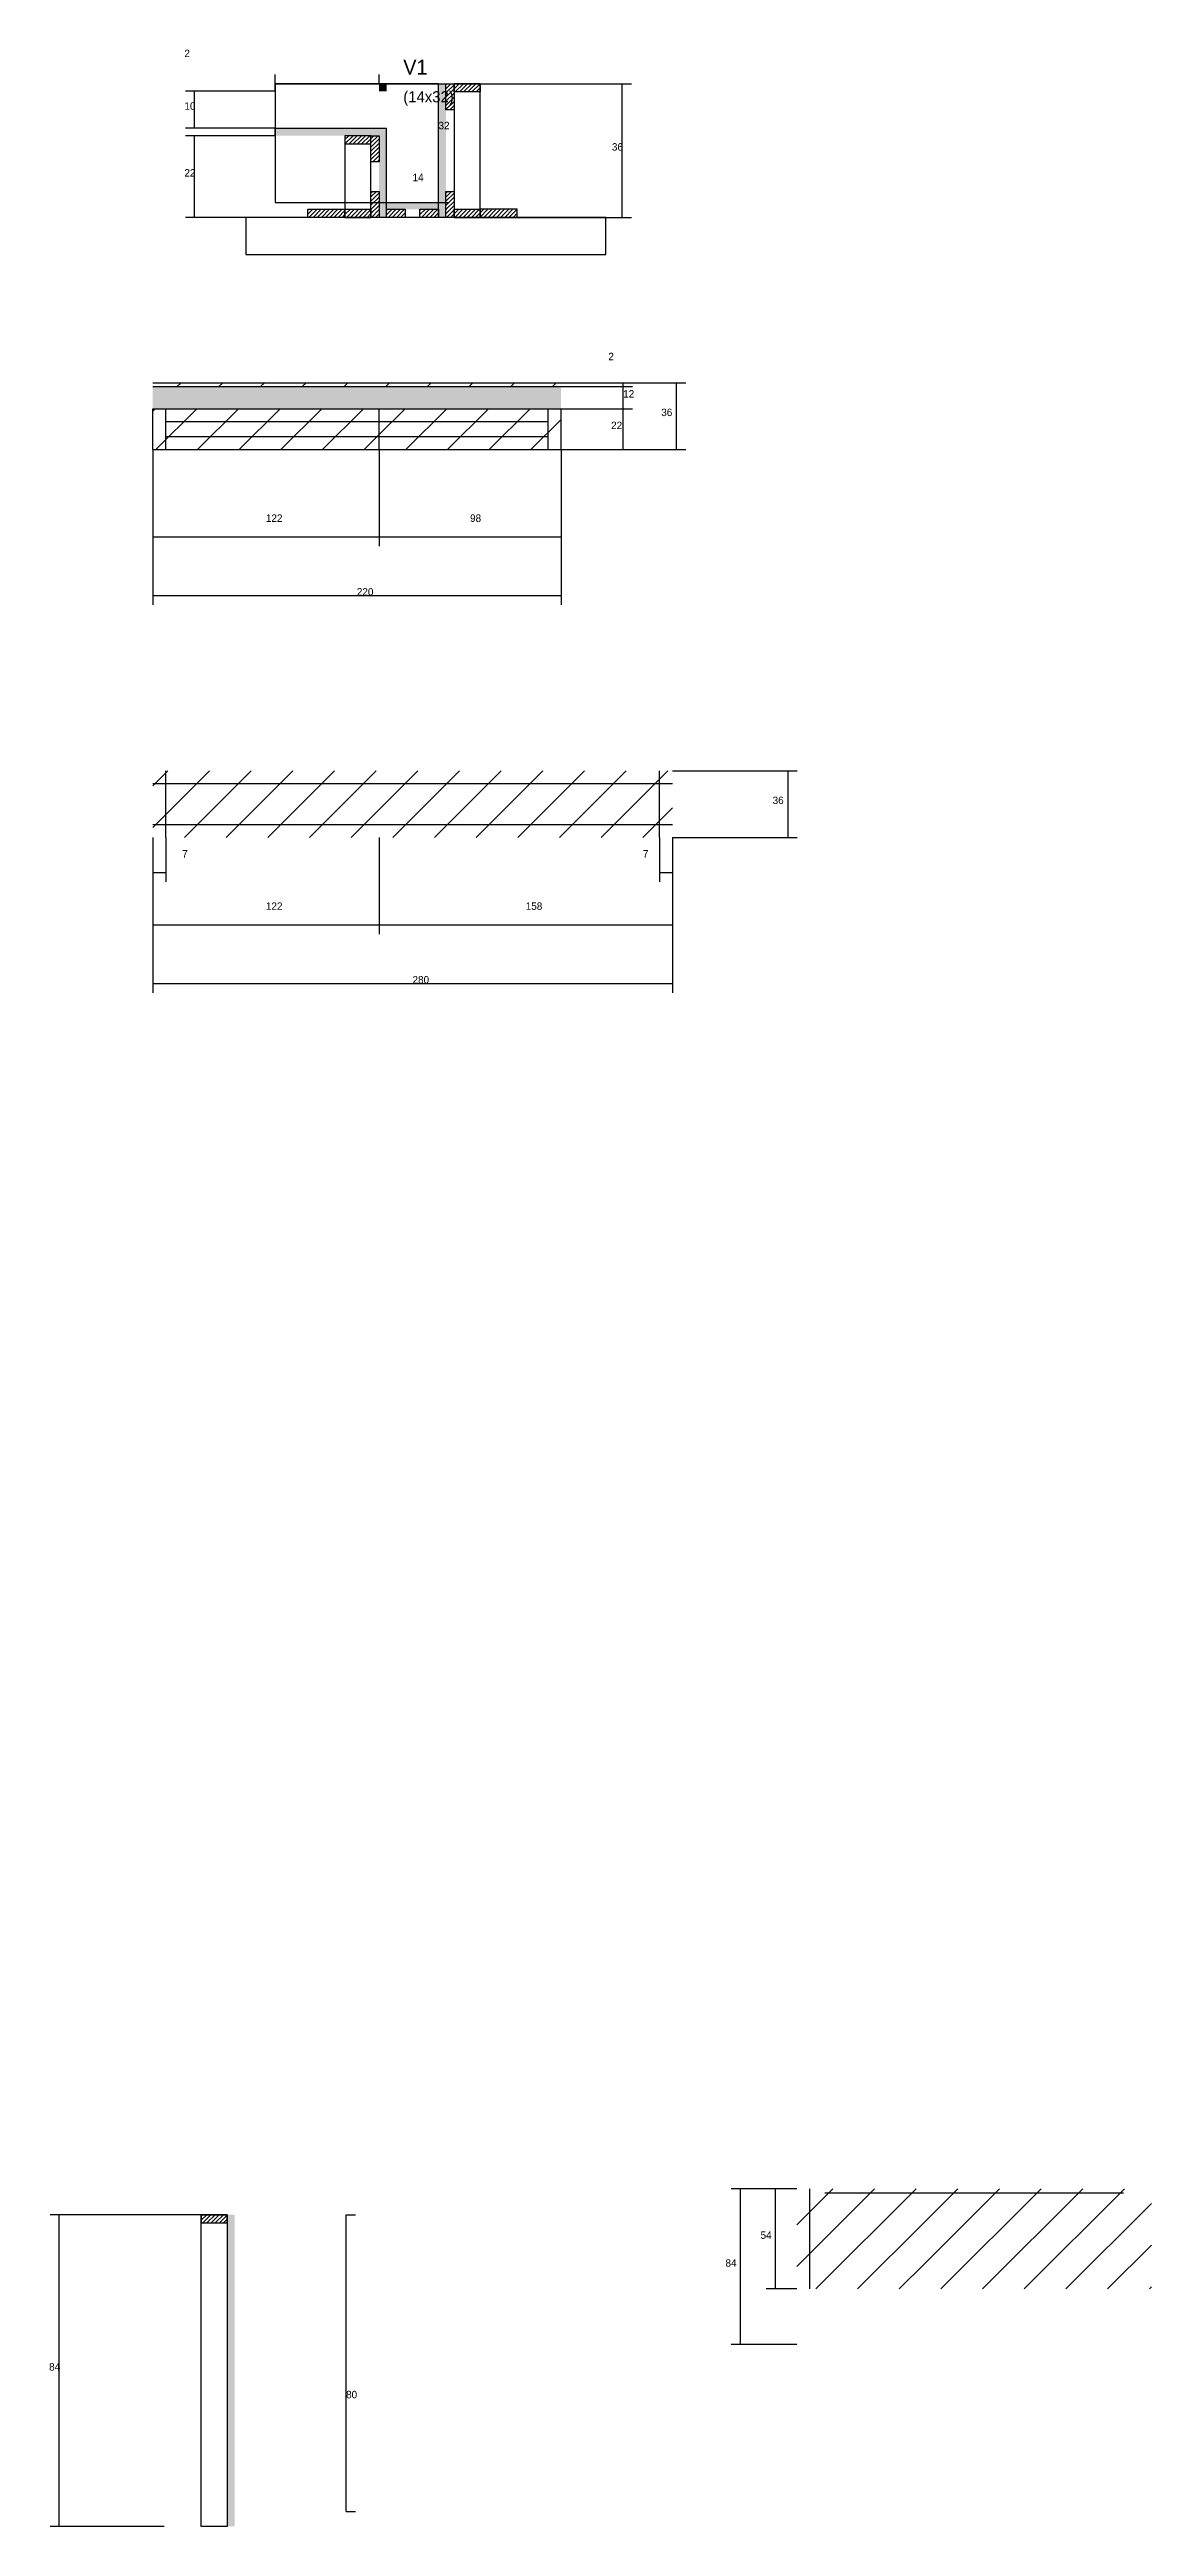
# Model space of a CAD drawing. Header units: metres. Extents: x 129272 to 131365, y 32610 to 33945.
# Drawn here: x 130771 to 131365, y 32610 to 33945 of the extents above; entities that cross this region are included whole.
import ezdxf

# ---------------------------------------------------------------- set-up
doc = ezdxf.new("R2010")
doc.units = ezdxf.units.M
for name, color, linetype in [('CONCRETO', 251, 'Continuous'), ('COTA', 241, 'Continuous'), ('Hachura', 253, 'Continuous'), ('Madeira', 126, 'Continuous'), ('Painéis', 200, 'Continuous'), ('SARR_2.2x7', 40, 'Continuous'), ('Texto Seção', 7, 'Continuous')]:
    doc.layers.add(name, color=color, linetype=linetype)

msp = doc.modelspace()

# ---------------------------------------------------------------- texts
at = {"layer": 'COTA'}
for s, p in [('2', (130843.9, 33941)), ('10', (130843.9, 33912.6)), ('32', (130980.8, 33902.1)), ('36', (131074.2, 33890.6)), ('22', (130843.9, 33876.6)), ('14', (130966.8, 33874.1)), ('2', (131072.3, 33777.6)), ('12', (131080.3, 33757.5)), ('36', (131100.8, 33747.5)), ('22', (131073.8, 33740.5)), ('122', (130887.8, 33690.5)), ('98', (130997.8, 33690.5)), ('220', (130936.8, 33650.8)), ('36', (131160.8, 33538.4)), ('7', (130842.7, 33509.6)), ('7', (131090.9, 33509.6)), ('122', (130887.8, 33481.4)), ('158', (131027.8, 33481.4)), ('280', (130966.8, 33441.7)), ('54', (131154.3, 32765.1)), ('84', (131135.4, 32750.1)), ('84', (130771, 32694.1)), ('80', (130931, 32679.2))]:
    msp.add_text(s, height=4, dxfattribs=at).set_placement(p)
at = {"layer": 'Texto Seção'}
for s, height, p in [('V1', 8, (130961.8, 33931.6)), ('(14x32)', 6, (130961.8, 33916.6))]:
    msp.add_text(s, height=height, dxfattribs=at).set_placement(p)

# ---------------------------------------------------------------- hatches: boundary and pattern name
at = {"layer": 'COTA'}
h = msp.add_hatch(dxfattribs=at)
h.set_pattern_fill('AR-CONC', scale=0.03)
h.paths.add_polyline_path([(131046.8, 33763.5), (130826.8, 33763.5), (130826.8, 33751.5), (131046.8, 33751.5)])
at = {"layer": 'Hachura'}
h = msp.add_hatch(color=8, dxfattribs=at)
h.dxf.hatch_style = 1
h.paths.add_polyline_path([(130948.8, 33926.6), (130952.8, 33926.6), (130952.8, 33926.6), (130952.8, 33922.6), (130952.8, 33922.6), (130948.8, 33922.6), (130948.8, 33922.6), (130948.8, 33926.6)])
h = msp.add_hatch(color=8, dxfattribs=at)
h.dxf.hatch_style = 1
h.paths.add_polyline_path([(130984.8, 33926.6), (130980.8, 33926.6), (130980.8, 33926.6), (130980.8, 33854.6), (130980.8, 33854.6), (130984.8, 33854.6), (130984.8, 33854.6), (130984.8, 33926.6)])
h = msp.add_hatch(dxfattribs=at)
h.set_pattern_fill('ANSI31', scale=0.5)
h.paths.add_polyline_path([(130989.2, 33912.6), (130984.8, 33912.6), (130984.8, 33912.6), (130984.8, 33926.6), (130984.8, 33926.6), (130989.2, 33926.6), (130989.2, 33926.6), (130989.2, 33912.6)])
h = msp.add_hatch(dxfattribs=at)
h.set_pattern_fill('ANSI31', scale=0.5)
h.paths.add_polyline_path([(131003.2, 33926.6), (131003.2, 33922.2), (131003.2, 33922.2), (130989.2, 33922.2), (130989.2, 33922.2), (130989.2, 33926.6), (130989.2, 33926.6), (131003.2, 33926.6)])
h = msp.add_hatch(color=8, dxfattribs=at)
h.dxf.hatch_style = 1
h.paths.add_polyline_path([(130892.8, 33898.6), (130892.8, 33902.6), (130892.8, 33902.6), (130952.8, 33902.6), (130952.8, 33902.6), (130952.8, 33898.6), (130952.8, 33898.6), (130892.8, 33898.6)])
h = msp.add_hatch(dxfattribs=at)
h.set_pattern_fill('ANSI31', scale=0.5)
h.paths.add_polyline_path([(130930.4, 33898.6), (130930.4, 33894.2), (130930.4, 33894.2), (130944.4, 33894.2), (130944.4, 33894.2), (130944.4, 33898.6), (130944.4, 33898.6), (130930.4, 33898.6)])
h = msp.add_hatch(dxfattribs=at)
h.set_pattern_fill('ANSI31', scale=0.5)
h.paths.add_polyline_path([(130948.8, 33884.6), (130944.4, 33884.6), (130944.4, 33884.6), (130944.4, 33898.6), (130944.4, 33898.6), (130948.8, 33898.6), (130948.8, 33898.6), (130948.8, 33884.6)])
h = msp.add_hatch(color=8, dxfattribs=at)
h.dxf.hatch_style = 1
h.paths.add_polyline_path([(130948.8, 33898.6), (130952.8, 33898.6), (130952.8, 33898.6), (130952.8, 33854.6), (130952.8, 33854.6), (130948.8, 33854.6), (130948.8, 33854.6), (130948.8, 33898.6)])
h = msp.add_hatch(dxfattribs=at)
h.set_pattern_fill('ANSI31', scale=0.5)
h.paths.add_polyline_path([(130948.8, 33854.6), (130944.4, 33854.6), (130944.4, 33854.6), (130944.4, 33868.6), (130944.4, 33868.6), (130948.8, 33868.6), (130948.8, 33868.6), (130948.8, 33854.6)])
h = msp.add_hatch(dxfattribs=at)
h.set_pattern_fill('ANSI31', scale=0.5)
h.paths.add_polyline_path([(130989.2, 33854.6), (130984.8, 33854.6), (130984.8, 33854.6), (130984.8, 33868.6), (130984.8, 33868.6), (130989.2, 33868.6), (130989.2, 33868.6), (130989.2, 33854.6)])
h = msp.add_hatch(dxfattribs=at)
h.set_pattern_fill('ANSI31', scale=0.5)
h.paths.add_polyline_path([(130910.4, 33854.6), (130910.4, 33859), (130910.4, 33859), (130930.4, 33859), (130930.4, 33859), (130930.4, 33854.6), (130930.4, 33854.6), (130910.4, 33854.6)])
h = msp.add_hatch(dxfattribs=at)
h.set_pattern_fill('ANSI31', scale=0.5)
h.paths.add_polyline_path([(130944.4, 33859), (130944.4, 33854.6), (130944.4, 33854.6), (130930.4, 33854.6), (130930.4, 33854.6), (130930.4, 33859), (130930.4, 33859), (130944.4, 33859)])
h = msp.add_hatch(color=8, dxfattribs=at)
h.dxf.hatch_style = 1
h.paths.add_polyline_path([(130952.8, 33859), (130952.8, 33862.6), (130952.8, 33862.6), (130980.8, 33862.6), (130980.8, 33862.6), (130980.8, 33859), (130980.8, 33859), (130952.8, 33859)])
h = msp.add_hatch(dxfattribs=at)
h.set_pattern_fill('ANSI31', scale=0.5)
h.paths.add_polyline_path([(130952.8, 33854.6), (130952.8, 33859), (130952.8, 33859), (130962.8, 33859), (130962.8, 33859), (130962.8, 33854.6), (130962.8, 33854.6), (130952.8, 33854.6)])
h = msp.add_hatch(dxfattribs=at)
h.set_pattern_fill('ANSI31', scale=0.5)
h.paths.add_polyline_path([(130970.8, 33854.6), (130970.8, 33859), (130970.8, 33859), (130980.8, 33859), (130980.8, 33859), (130980.8, 33854.6), (130980.8, 33854.6), (130970.8, 33854.6)])
h = msp.add_hatch(dxfattribs=at)
h.set_pattern_fill('ANSI31', scale=0.5)
h.paths.add_polyline_path([(131003.2, 33859), (131003.2, 33854.6), (131003.2, 33854.6), (130989.2, 33854.6), (130989.2, 33854.6), (130989.2, 33859), (130989.2, 33859), (131003.2, 33859)])
h = msp.add_hatch(dxfattribs=at)
h.set_pattern_fill('ANSI31', scale=0.5)
h.paths.add_polyline_path([(131023.2, 33854.6), (131023.2, 33859), (131023.2, 33859), (131003.2, 33859), (131003.2, 33859), (131003.2, 33854.6), (131003.2, 33854.6), (131023.2, 33854.6)])
h = msp.add_hatch(dxfattribs=at)
h.set_pattern_fill('ANSI31', scale=5)
h.paths.add_polyline_path([(131046.8, 33763.5), (131046.8, 33765.5), (130826.8, 33765.5), (130826.8, 33763.5)])
h = msp.add_hatch(dxfattribs=at)
h.set_pattern_fill('ANSI31', scale=5)
h.paths.add_polyline_path([(130826.8, 33751.5), (130826.8, 33729.5), (130948.8, 33729.5), (130948.8, 33751.5)])
h = msp.add_hatch(dxfattribs=at)
h.set_pattern_fill('ANSI31', scale=5)
h.paths.add_polyline_path([(130948.8, 33729.5), (131046.8, 33729.5), (131046.8, 33751.5), (130948.8, 33751.5)])
h = msp.add_hatch(dxfattribs=at)
h.set_pattern_fill('ANSI31', scale=5)
h.paths.add_polyline_path([(130948.8, 33520.4), (130948.8, 33556.4), (130826.8, 33556.4), (130826.8, 33520.4)])
h = msp.add_hatch(dxfattribs=at)
h.set_pattern_fill('ANSI31', scale=5)
h.paths.add_polyline_path([(130948.8, 33556.4), (130948.8, 33520.4), (131106.8, 33520.4), (131106.8, 33556.4)])
h = msp.add_hatch(dxfattribs=at)
h.set_pattern_fill('ANSI31', scale=5)
h.paths.add_polyline_path([(131242.9, 32738.1), (131242.9, 32792.1), (131173.9, 32792.1), (131173.9, 32738.1)])
h = msp.add_hatch(dxfattribs=at)
h.set_pattern_fill('ANSI31', scale=5)
h.paths.add_polyline_path([(131364.9, 32738.1), (131364.9, 32792.1), (131242.9, 32792.1), (131242.9, 32738.1)])
h = msp.add_hatch(dxfattribs=at)
h.set_pattern_fill('ANSI31', scale=0.5)
h.paths.add_polyline_path([(130853, 32778.1), (130853, 32773.7), (130853, 32773.7), (130867, 32773.7), (130867, 32773.7), (130867, 32778.1), (130867, 32778.1), (130853, 32778.1)])
h = msp.add_hatch(color=8, dxfattribs=at)
h.dxf.hatch_style = 1
h.paths.add_polyline_path([(130867, 32778.1), (130871, 32778.1), (130871, 32778.1), (130871, 32610.1), (130871, 32610.1), (130867, 32610.1), (130867, 32610.1), (130867, 32778.1)])

# ---------------------------------------------------------------- linework, layer by layer
at = {"layer": 'CONCRETO'}
msp.add_lwpolyline([(130892.8, 33862.6), (130980.8, 33862.6), (130980.8, 33926.6), (130892.8, 33926.6)], close=True, dxfattribs=at)
at = {"layer": 'COTA'}
for p, q in [((130892.8, 33922.6), (130844.4, 33922.6)), ((130849.4, 33902.6), (130849.4, 33922.6)), ((130892.8, 33922.6), (130892.8, 33931.6)), ((130892.8, 33926.6), (130948.8, 33926.6)), ((130948.8, 33926.6), (130948.8, 33931.6)), ((130952.8, 33926.6), (130985.8, 33926.6)), ((130980.8, 33862.6), (130980.8, 33926.6)), ((131003.2, 33926.6), (131084.7, 33926.6)), ((131079.7, 33854.6), (131079.7, 33926.6)), ((130892.8, 33902.6), (130844.4, 33902.6)), ((130892.8, 33898.6), (130844.4, 33898.6)), ((130849.4, 33854.6), (130849.4, 33898.6)), ((130910.4, 33854.6), (130844.4, 33854.6)), ((130952.8, 33862.6), (130952.8, 33867.6)), ((130952.8, 33862.6), (130985.8, 33862.6)), ((130952.8, 33862.6), (130980.8, 33862.6)), ((130980.8, 33862.6), (130980.8, 33867.6)), ((131023.2, 33854.6), (131084.7, 33854.6)), ((131046.8, 33765.5), (131114.1, 33765.5)), ((131046.8, 33765.5), (131085.3, 33765.5)), ((131046.8, 33763.5), (131085.3, 33763.5)), ((131046.8, 33763.5), (131085.3, 33763.5)), ((131080.3, 33763.5), (131080.3, 33765.5)), ((131080.3, 33751.5), (131080.3, 33763.5)), ((131109.1, 33729.5), (131109.1, 33765.5)), ((131046.8, 33751.5), (131085.3, 33751.5)), ((131046.8, 33751.5), (131085.3, 33751.5)), ((131080.3, 33729.5), (131080.3, 33751.5)), ((130826.8, 33729.5), (130826.8, 33677.4)), ((130826.8, 33729.5), (130826.8, 33645.8)), ((130948.8, 33729.5), (130948.8, 33677.4)), ((130948.8, 33729.5), (130948.8, 33677.4)), ((131046.8, 33729.5), (131085.3, 33729.5)), ((131046.8, 33729.5), (131046.8, 33677.4)), ((131046.8, 33729.5), (131046.8, 33645.8)), ((131046.8, 33729.5), (131114.1, 33729.5)), ((130826.8, 33682.4), (130948.8, 33682.4)), ((130948.8, 33682.4), (131046.8, 33682.4)), ((130826.8, 33650.8), (131046.8, 33650.8)), ((131106.8, 33556.4), (131174.1, 33556.4)), ((131169.1, 33520.4), (131169.1, 33556.4)), ((130826.8, 33520.4), (130826.8, 33468.3)), ((130826.8, 33520.4), (130826.8, 33436.7)), ((130826.8, 33520.4), (130826.8, 33496.5)), ((130833.8, 33520.4), (130833.8, 33496.5)), ((130948.8, 33520.4), (130948.8, 33468.3)), ((130948.8, 33520.4), (130948.8, 33468.3)), ((131099.8, 33520.4), (131099.8, 33496.5)), ((131106.8, 33520.4), (131106.8, 33468.3)), ((131106.8, 33520.4), (131106.8, 33436.7)), ((131106.8, 33520.4), (131174.1, 33520.4)), ((131106.8, 33520.4), (131106.8, 33496.5)), ((130826.8, 33501.5), (130833.8, 33501.5)), ((131099.8, 33501.5), (131106.8, 33501.5)), ((130826.8, 33473.3), (130948.8, 33473.3)), ((130948.8, 33473.3), (131106.8, 33473.3)), ((130826.8, 33441.7), (131106.8, 33441.7)), ((131173.9, 32792.1), (131138.5, 32792.1)), ((131143.5, 32708.1), (131143.5, 32792.1)), ((131173.9, 32792.1), (131157.4, 32792.1)), ((131162.4, 32738.1), (131162.4, 32792.1)), ((130853, 32778.1), (130771.5, 32778.1)), ((130776.5, 32610.1), (130776.5, 32778.1)), ((130931, 32618.1), (130931, 32778.1)), ((130931, 32778.1), (130936, 32778.1)), ((131173.9, 32738.1), (131157.4, 32738.1)), ((131173.9, 32708.1), (131138.5, 32708.1)), ((130931, 32618.1), (130936, 32618.1)), ((130833, 32610.1), (130771.5, 32610.1))]:
    msp.add_line(p, q, dxfattribs=at)
at = {"layer": 'Madeira'}
for points in [[(130989.2, 33912.6), (130984.8, 33912.6), (130984.8, 33926.6), (130989.2, 33926.6)], [(131003.2, 33926.6), (131003.2, 33922.2), (130989.2, 33922.2), (130989.2, 33926.6)], [(131003.2, 33926.6), (130989.2, 33926.6), (130989.2, 33854.6), (131003.2, 33854.6)], [(130930.4, 33898.6), (130930.4, 33894.2), (130944.4, 33894.2), (130944.4, 33898.6)], [(130930.4, 33854.6), (130944.4, 33854.6), (130944.4, 33898.6), (130930.4, 33898.6)], [(130948.8, 33884.6), (130944.4, 33884.6), (130944.4, 33898.6), (130948.8, 33898.6)], [(130948.8, 33854.6), (130944.4, 33854.6), (130944.4, 33868.6), (130948.8, 33868.6)], [(130989.2, 33854.6), (130984.8, 33854.6), (130984.8, 33868.6), (130989.2, 33868.6)], [(130877, 33834.6), (131070.9, 33834.6), (131070.9, 33854.6), (130877, 33854.6)], [(130910.4, 33854.6), (130910.4, 33859), (130930.4, 33859), (130930.4, 33854.6)], [(130944.4, 33859), (130944.4, 33854.6), (130930.4, 33854.6), (130930.4, 33859)], [(130952.8, 33854.6), (130952.8, 33859), (130962.8, 33859), (130962.8, 33854.6)], [(130970.8, 33854.6), (130970.8, 33859), (130980.8, 33859), (130980.8, 33854.6)], [(131003.2, 33859), (131003.2, 33854.6), (130989.2, 33854.6), (130989.2, 33859)], [(131023.2, 33854.6), (131023.2, 33859), (131003.2, 33859), (131003.2, 33854.6)], [(130853, 32778.1), (130853, 32773.7), (130867, 32773.7), (130867, 32778.1)], [(130853, 32778.1), (130867, 32778.1), (130867, 32610.1), (130853, 32610.1)]]:
    msp.add_lwpolyline(points, close=True, dxfattribs=at)
at = {"layer": 'Painéis'}
for p, q in [((130980.8, 33854.6), (130980.8, 33926.6)), ((130892.8, 33902.6), (130952.8, 33902.6)), ((130892.8, 33898.6), (130892.8, 33902.6)), ((130952.8, 33898.6), (130952.8, 33902.6)), ((130952.8, 33854.6), (130952.8, 33898.6)), ((130952.8, 33862.6), (130980.8, 33862.6)), ((130952.8, 33859), (130952.8, 33862.6)), ((130980.8, 33859), (130980.8, 33862.6)), ((130826.8, 33765.5), (131046.8, 33765.5)), ((130826.8, 33763.5), (131046.8, 33763.5)), ((130826.8, 33751.5), (131046.8, 33751.5)), ((130826.8, 33729.5), (130826.8, 33751.5)), ((130948.8, 33729.5), (130948.8, 33751.5)), ((131046.8, 33729.5), (131046.8, 33751.5)), ((130826.8, 33729.5), (131046.8, 33729.5))]:
    msp.add_line(p, q, dxfattribs=at)
at = {"layer": 'SARR_2.2x7'}
for p, q in [((130833.8, 33729.5), (130833.8, 33751.5)), ((131039.8, 33729.5), (131039.8, 33751.5)), ((130833.8, 33744.5), (130948.8, 33744.5)), ((130833.8, 33736.5), (130948.8, 33736.5)), ((130948.8, 33744.5), (131039.8, 33744.5)), ((130948.8, 33736.5), (131039.8, 33736.5)), ((130826.8, 33549.4), (130948.8, 33549.4)), ((130833.8, 33520.4), (130833.8, 33556.4)), ((130948.8, 33549.4), (131106.8, 33549.4)), ((131099.8, 33520.4), (131099.8, 33556.4)), ((130826.8, 33527.4), (130948.8, 33527.4)), ((130948.8, 33527.4), (131106.8, 33527.4)), ((131180.9, 32738.1), (131180.9, 32792.1)), ((131188.9, 32789.9), (131242.9, 32789.9)), ((131242.9, 32789.9), (131349.9, 32789.9))]:
    msp.add_line(p, q, dxfattribs=at)

msp.set_redraw_order([(e.dxf.handle, doc.entitydb.next_handle()) for e in msp.query("TEXT MTEXT ATTDEF DIMENSION ARC_DIMENSION")])  # texts and dimensions are drawn at this point

doc.saveas('drawing.dxf')
